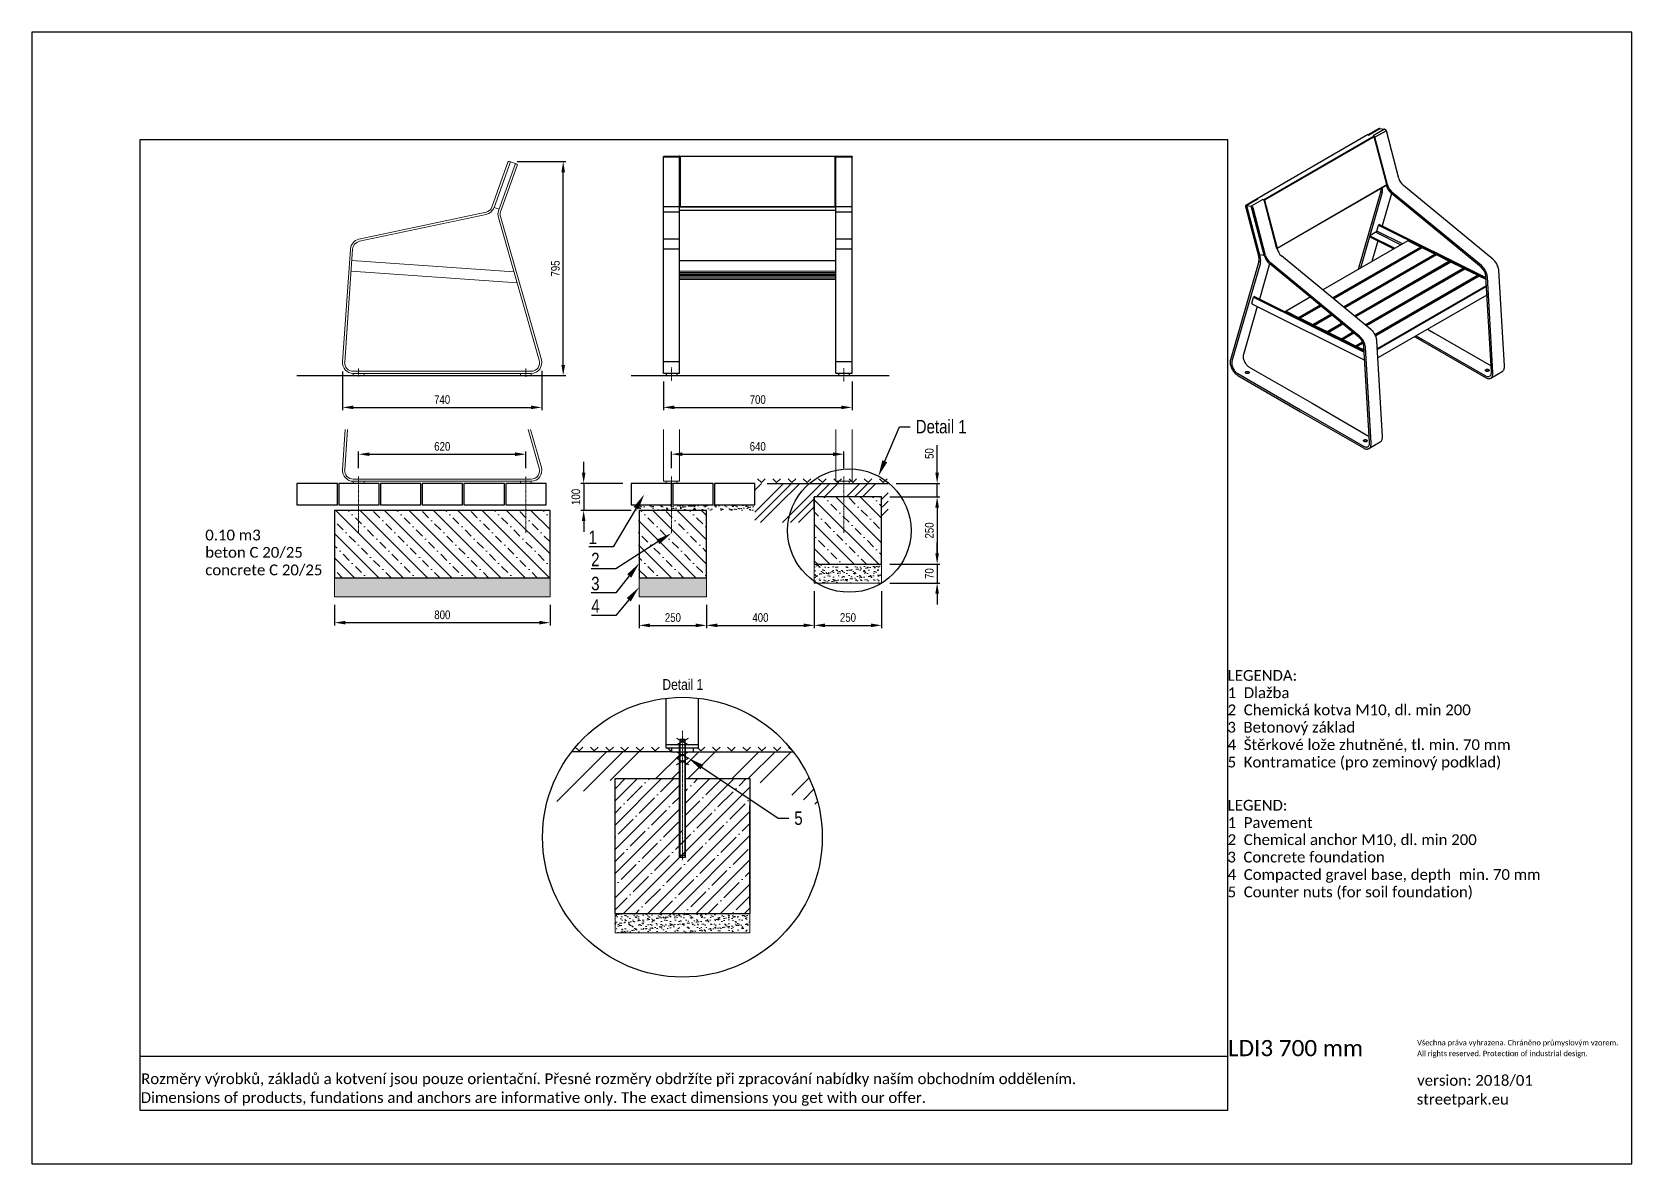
# Model space of a CAD drawing. Header units: millimetres. Extents: x 5064 to 11004, y 3085 to 7285.
import ezdxf
from ezdxf import colors
from ezdxf.entities.mleader import LeaderData, LeaderLine
from ezdxf.lldxf.tags import DXFTag
from ezdxf.math import Vec2, Vec3

# ---------------------------------------------------------------- set-up
doc = ezdxf.new("R2010")
doc.units = ezdxf.units.MM
doc.header["$LTSCALE"] = 0.3
doc.linetypes.add('DashDot', pattern=[15, 9, -3, 0, -3])
doc.layers.add('Nekreslit', color=6, linetype='Continuous', plot=False)
doc.layers.add('SRAFY', color=251, linetype='Continuous', lineweight=13)
doc.styles.add('SEACAD_Arial', font='arial.ttf', dxfattribs={"width": 0.8})
doc.styles.get("Standard").update_dxf_attribs({"font": 'calibri.ttf'})
tags = doc.linetypes.add('HIDDEN2', pattern=[4.7625, 3.175, -1.5875]).pattern_tags.tags
tags[6:7] = [DXFTag(74, 4), DXFTag(75, 0), DXFTag(340, '0'), DXFTag(46, 0.0), DXFTag(50, 0.0), DXFTag(44, 0.0), DXFTag(45, 0.0)]
tags[4:5] = [DXFTag(74, 4), DXFTag(75, 0), DXFTag(340, '0'), DXFTag(46, 0.0), DXFTag(50, 0.0), DXFTag(44, 0.0), DXFTag(45, 0.0)]
doc.dimstyles.new('ISO-25', dxfattribs={"dimtxt": 1.6, "dimasz": 2, "dimexe": 0.5, "dimexo": 1.5, "dimtad": 1, "dimdec": 0, "dimtxsty": 'SEACAD_Arial', "dimcen": 2, "dimadec": 0, "dimazin": 0, "dimtfac": 1, "dimtdec": 0, "dimtmove": 0, "dimatfit": 3, "dimfxl": 1, "dimarcsym": 0})

msp = doc.modelspace()

# ---------------------------------------------------------------- texts
for s, height, p in [('0.10 m3', 40, (5707.6, 5398.9)), ('beton C 20/25', 40, (5707.6, 5334.7)), ('concrete C 20/25', 40, (5707.6, 5269.5)), ('LEGENDA:', 40, (9503.3, 4878.1)), ('1  Dlažba', 40, (9503.3, 4813.8)), ('2  Chemická kotva M10, dl. min 200', 40, (9503.3, 4750.3)), ('3  Betonový základ', 40, (9502.2, 4685.8)), ('4  Štěrkové lože zhutněné, tl. min. 70 mm', 40, (9503.3, 4621.1)), ('5  Kontramatice (pro zeminový podklad)', 40, (9503.3, 4556.5)), ('LEGEND:', 40, (9503.3, 4396.4)), ('1  Pavement', 40, (9503.3, 4332.1)), ('2  Chemical anchor M10, dl. min 200', 40, (9503.3, 4268.6)), ('3  Concrete foundation', 40, (9502.2, 4204)), ('4  Compacted gravel base, depth  min. 70 mm', 40, (9503.3, 4139.3)), ('5  Counter nuts (for soil foundation)', 40, (9503.3, 4074.7)), ('LDI3 700 mm ', 60, (9504.4, 3485.3)), ('Všechna práva vyhrazena. Chráněno průmyslovým vzorem.', 20, (10206.7, 3525.3)), ('All rights reserved. Protection of industrial design.', 20, (10206.7, 3485.3)), ('Rozměry výrobků, základů a kotvení jsou pouze orientační. Přesné rozměry obdržíte při zpracování nabídky naším obchodním oddělením.', 39.9982, (5469.8, 3381.6)), ('version: 2018/01', 40, (10206.7, 3375.5)), ('Dimensions of products, fundations and anchors are informative only. The exact dimensions you get with our offer.', 39.9982, (5468.2, 3311.7)), ('streetpark.eu', 40, (10205.1, 3305.6))]:
    msp.add_text(s, height=height).set_placement(p)
at = {"insert": (7404.8, 4884.4), "char_height": 40, "attachment_point": 1, "style": 'SEACAD_Arial'}
msp.add_mtext_dynamic_manual_height_columns('Detail 1', width=226.121, gutter_width=200, heights=[0], dxfattribs=at)

# ---------------------------------------------------------------- blocks, each defined once
blk = doc.blocks.new('*D138')
at = {"color": 0, "lineweight": -2, "transparency": 16777216}
for p, q in [((6277.1, 5666.4), (6277.1, 5728.8)), ((6317.1, 5718.8), (6858, 5718.8)), ((6898, 5666.4), (6898, 5728.8))]:
    blk.add_line(p, q, dxfattribs=at)
at = {"color": 0, "transparency": 16777216}
for points in [[(6317.1, 5725.5), (6317.1, 5712.1), (6277.1, 5718.8)], [(6858, 5725.5), (6858, 5712.1), (6898, 5718.8)]]:
    blk.add_solid(points, dxfattribs=at)
at = {"layer": 'Defpoints', "color": 0, "transparency": 16777216}
for p in [(6898, 5718.8), (6277.1, 5636.4), (6898, 5636.4)]:
    blk.add_point(p, dxfattribs=at)
at = {"color": 0, "transparency": 16777216, "insert": (6587.6, 5747.6), "char_height": 32, "attachment_point": 5, "style": 'SEACAD_Arial'}
blk.add_mtext('620', dxfattribs=at)
blk = doc.blocks.new('*D139')
at = {"color": 0, "lineweight": -2, "transparency": 16777216}
for p, q in [((7438.7, 5666.5), (7438.7, 5728.8)), ((7478.7, 5718.8), (8038.7, 5718.8)), ((8078.7, 5666.4), (8078.7, 5728.8))]:
    blk.add_line(p, q, dxfattribs=at)
at = {"color": 0, "transparency": 16777216}
for points in [[(7478.7, 5725.5), (7478.7, 5712.1), (7438.7, 5718.8)], [(8038.7, 5725.5), (8038.7, 5712.1), (8078.7, 5718.8)]]:
    blk.add_solid(points, dxfattribs=at)
at = {"layer": 'Defpoints', "color": 0, "transparency": 16777216}
for p in [(8078.7, 5718.8), (7438.7, 5636.5), (8078.7, 5636.4)]:
    blk.add_point(p, dxfattribs=at)
at = {"color": 0, "transparency": 16777216, "insert": (7758.7, 5747.6), "char_height": 32, "attachment_point": 5, "style": 'SEACAD_Arial'}
blk.add_mtext('640', dxfattribs=at)
blk = doc.blocks.new('*D136')
at = {"color": 0, "lineweight": -2, "transparency": 16777216}
for p, q in [((8248.7, 5560.9), (8434.7, 5560.9)), ((8424.7, 5520.9), (8424.7, 5350.9)), ((8248.7, 5310.9), (8434.7, 5310.9))]:
    blk.add_line(p, q, dxfattribs=at)
at = {"color": 0, "transparency": 16777216}
for points in [[(8418, 5520.9), (8431.4, 5520.9), (8424.7, 5560.9)], [(8418, 5350.9), (8431.4, 5350.9), (8424.7, 5310.9)]]:
    blk.add_solid(points, dxfattribs=at)
at = {"layer": 'Defpoints', "color": 0, "transparency": 16777216}
for p in [(8218.7, 5560.9), (8218.7, 5310.9), (8424.7, 5310.9)]:
    blk.add_point(p, dxfattribs=at)
at = {"color": 0, "transparency": 16777216, "insert": (8395.9, 5435.9), "char_height": 32, "attachment_point": 5, "rotation": 90, "style": 'SEACAD_Arial'}
blk.add_mtext('250', dxfattribs=at)
blk = doc.blocks.new('*D137')
at = {"color": 0, "lineweight": -2, "transparency": 16777216}
for p, q in [((8424.7, 5350.9), (8424.7, 5390.9)), ((8248.7, 5310.9), (8434.7, 5310.9)), ((8424.7, 5310.9), (8424.7, 5240.9)), ((8248.7, 5240.9), (8434.7, 5240.9)), ((8424.7, 5200.9), (8424.7, 5160.9))]:
    blk.add_line(p, q, dxfattribs=at)
at = {"color": 0, "transparency": 16777216}
for points in [[(8418, 5350.9), (8431.4, 5350.9), (8424.7, 5310.9)], [(8418, 5200.9), (8431.4, 5200.9), (8424.7, 5240.9)]]:
    blk.add_solid(points, dxfattribs=at)
at = {"layer": 'Defpoints', "color": 0, "transparency": 16777216}
for p in [(8218.7, 5310.9), (8218.7, 5240.9), (8424.7, 5240.9)]:
    blk.add_point(p, dxfattribs=at)
at = {"color": 0, "transparency": 16777216, "insert": (8395.9, 5275.9), "char_height": 32, "attachment_point": 5, "rotation": 90, "style": 'SEACAD_Arial'}
blk.add_mtext('70', dxfattribs=at)
blk = doc.blocks.new('*D140')
at = {"color": 0, "lineweight": -2, "transparency": 16777216}
for p, q in [((6187.7, 5160.1), (6187.7, 5083.8)), ((6987.7, 5160.1), (6987.7, 5083.8)), ((6227.7, 5093.8), (6947.7, 5093.8))]:
    blk.add_line(p, q, dxfattribs=at)
at = {"color": 0, "transparency": 16777216}
for points in [[(6227.7, 5100.5), (6227.7, 5087.1), (6187.7, 5093.8)], [(6947.7, 5100.5), (6947.7, 5087.1), (6987.7, 5093.8)]]:
    blk.add_solid(points, dxfattribs=at)
at = {"layer": 'Defpoints', "color": 0, "transparency": 16777216}
for p in [(6187.7, 5190.1), (6987.7, 5190.1), (6987.7, 5093.8)]:
    blk.add_point(p, dxfattribs=at)
at = {"color": 0, "transparency": 16777216, "insert": (6587.7, 5122.7), "char_height": 32, "attachment_point": 5, "style": 'SEACAD_Arial'}
blk.add_mtext('800', dxfattribs=at)
blk = doc.blocks.new('*D141')
at = {"color": 0, "lineweight": -2, "transparency": 16777216}
for p, q in [((7318.7, 5160.1), (7318.7, 5073.8)), ((7568.7, 5160.1), (7568.7, 5073.8)), ((7358.7, 5083.8), (7528.7, 5083.8))]:
    blk.add_line(p, q, dxfattribs=at)
at = {"color": 0, "transparency": 16777216}
for points in [[(7358.7, 5090.5), (7358.7, 5077.1), (7318.7, 5083.8)], [(7528.7, 5090.5), (7528.7, 5077.1), (7568.7, 5083.8)]]:
    blk.add_solid(points, dxfattribs=at)
at = {"layer": 'Defpoints', "color": 0, "transparency": 16777216}
for p in [(7318.7, 5190.1), (7568.7, 5190.1), (7568.7, 5083.8)]:
    blk.add_point(p, dxfattribs=at)
at = {"color": 0, "transparency": 16777216, "insert": (7443.7, 5112.7), "char_height": 32, "attachment_point": 5, "style": 'SEACAD_Arial'}
blk.add_mtext('250', dxfattribs=at)
blk = doc.blocks.new('*D142')
at = {"color": 0, "lineweight": -2, "transparency": 16777216}
for p, q in [((8218.7, 5210.3), (8218.7, 5073.8)), ((7968.7, 5160.1), (7968.7, 5073.8)), ((8008.7, 5083.8), (8178.7, 5083.8))]:
    blk.add_line(p, q, dxfattribs=at)
at = {"color": 0, "transparency": 16777216}
for points in [[(8008.7, 5090.5), (8008.7, 5077.1), (7968.7, 5083.8)], [(8178.7, 5090.5), (8178.7, 5077.1), (8218.7, 5083.8)]]:
    blk.add_solid(points, dxfattribs=at)
at = {"layer": 'Defpoints', "color": 0, "transparency": 16777216}
for p in [(8218.7, 5240.3), (7968.7, 5190.1), (8218.7, 5083.8)]:
    blk.add_point(p, dxfattribs=at)
at = {"color": 0, "transparency": 16777216, "insert": (8093.7, 5112.7), "char_height": 32, "attachment_point": 5, "style": 'SEACAD_Arial'}
blk.add_mtext('250', dxfattribs=at)
blk = doc.blocks.new('*D143')
at = {"color": 0, "lineweight": -2, "transparency": 16777216}
for p, q in [((7968.7, 5210.9), (7968.7, 5073.8)), ((7568.7, 5160.1), (7568.7, 5073.8)), ((7608.7, 5083.8), (7928.7, 5083.8))]:
    blk.add_line(p, q, dxfattribs=at)
at = {"color": 0, "transparency": 16777216}
for points in [[(7608.7, 5090.5), (7608.7, 5077.1), (7568.7, 5083.8)], [(7928.7, 5090.5), (7928.7, 5077.1), (7968.7, 5083.8)]]:
    blk.add_solid(points, dxfattribs=at)
at = {"layer": 'Defpoints', "color": 0, "transparency": 16777216}
for p in [(7968.7, 5240.9), (7568.7, 5190.1), (7968.7, 5083.8)]:
    blk.add_point(p, dxfattribs=at)
at = {"color": 0, "transparency": 16777216, "insert": (7768.7, 5112.7), "char_height": 32, "attachment_point": 5, "style": 'SEACAD_Arial'}
blk.add_mtext('400', dxfattribs=at)
blk = doc.blocks.new('*D133')
at = {"color": 0, "lineweight": -2, "transparency": 16777216}
for p, q in [((8424.7, 5650.4), (8424.7, 5752)), ((8273.2, 5610.4), (8434.7, 5610.4)), ((8424.7, 5560.9), (8424.7, 5610.4)), ((8248.7, 5560.9), (8434.7, 5560.9)), ((8424.7, 5520.9), (8424.7, 5480.9))]:
    blk.add_line(p, q, dxfattribs=at)
at = {"color": 0, "transparency": 16777216}
for points in [[(8418, 5650.4), (8431.4, 5650.4), (8424.7, 5610.4)], [(8418, 5520.9), (8431.4, 5520.9), (8424.7, 5560.9)]]:
    blk.add_solid(points, dxfattribs=at)
at = {"layer": 'Defpoints', "color": 0, "transparency": 16777216}
for p in [(8243.2, 5610.4), (8424.7, 5610.4), (8218.7, 5560.9)]:
    blk.add_point(p, dxfattribs=at)
at = {"color": 0, "transparency": 16777216, "insert": (8395.9, 5721.2), "char_height": 32, "attachment_point": 5, "rotation": 90, "style": 'SEACAD_Arial'}
blk.add_mtext('50', dxfattribs=at)
blk = doc.blocks.new('*D134')
at = {"color": 0, "lineweight": -2, "transparency": 16777216}
for p, q in [((7408.7, 5988.4), (7408.7, 5882.5)), ((8108.7, 5988.4), (8108.7, 5882.5)), ((7448.7, 5892.5), (8068.7, 5892.5))]:
    blk.add_line(p, q, dxfattribs=at)
at = {"color": 0, "transparency": 16777216}
for points in [[(7448.7, 5899.2), (7448.7, 5885.9), (7408.7, 5892.5)], [(8068.7, 5899.2), (8068.7, 5885.9), (8108.7, 5892.5)]]:
    blk.add_solid(points, dxfattribs=at)
at = {"layer": 'Defpoints', "color": 0, "transparency": 16777216}
for p in [(7408.7, 6018.4), (8108.7, 6018.4), (8108.7, 5892.5)]:
    blk.add_point(p, dxfattribs=at)
at = {"color": 0, "transparency": 16777216, "insert": (7758.7, 5921.4), "char_height": 32, "attachment_point": 5, "style": 'SEACAD_Arial'}
blk.add_mtext('700', dxfattribs=at)
blk = doc.blocks.new('*D144')
at = {"color": 0, "lineweight": -2, "transparency": 16777216}
for p, q in [((6865.5, 6805.1), (7046.5, 6805.1)), ((7036.5, 6050.4), (7036.5, 6765.1)), ((6948, 6010.4), (7046.5, 6010.4))]:
    blk.add_line(p, q, dxfattribs=at)
at = {"color": 0, "transparency": 16777216}
for points in [[(7029.8, 6765.1), (7043.2, 6765.1), (7036.5, 6805.1)], [(7029.8, 6050.4), (7043.2, 6050.4), (7036.5, 6010.4)]]:
    blk.add_solid(points, dxfattribs=at)
at = {"layer": 'Defpoints', "color": 0, "transparency": 16777216}
for p in [(6835.5, 6805.1), (7036.5, 6805.1), (6918, 6010.4)]:
    blk.add_point(p, dxfattribs=at)
at = {"color": 0, "transparency": 16777216, "insert": (7007.7, 6407.8), "char_height": 32, "attachment_point": 5, "rotation": 90, "style": 'SEACAD_Arial'}
blk.add_mtext('795', dxfattribs=at)
blk = doc.blocks.new('*D145')
at = {"color": 0, "lineweight": -2, "transparency": 16777216}
for p, q in [((6217.2, 6025.7), (6217.2, 5882.5)), ((6957.1, 6028.6), (6957.1, 5882.5)), ((6257.2, 5892.5), (6917.1, 5892.5))]:
    blk.add_line(p, q, dxfattribs=at)
at = {"color": 0, "transparency": 16777216}
for points in [[(6257.2, 5899.2), (6257.2, 5885.9), (6217.2, 5892.5)], [(6917.1, 5899.2), (6917.1, 5885.9), (6957.1, 5892.5)]]:
    blk.add_solid(points, dxfattribs=at)
at = {"layer": 'Defpoints', "color": 0, "transparency": 16777216}
for p in [(6217.2, 6055.7), (6957.1, 6058.6), (6957.1, 5892.5)]:
    blk.add_point(p, dxfattribs=at)
at = {"color": 0, "transparency": 16777216, "insert": (6587.1, 5921.4), "char_height": 32, "attachment_point": 5, "style": 'SEACAD_Arial'}
blk.add_mtext('740', dxfattribs=at)
blk = doc.blocks.new('*D159')
at = {"color": 0, "lineweight": -2, "transparency": 16777216}
for p, q in [((7112.5, 5650.4), (7112.5, 5690.4)), ((7258.2, 5610.4), (7102.5, 5610.4)), ((7112.5, 5610.4), (7112.5, 5510.4)), ((7288.7, 5510.4), (7102.5, 5510.4)), ((7112.5, 5470.4), (7112.5, 5430.4))]:
    blk.add_line(p, q, dxfattribs=at)
at = {"color": 0, "transparency": 16777216}
for points in [[(7105.8, 5650.4), (7119.1, 5650.4), (7112.5, 5610.4)], [(7105.8, 5470.4), (7119.1, 5470.4), (7112.5, 5510.4)]]:
    blk.add_solid(points, dxfattribs=at)
at = {"layer": 'Defpoints', "color": 0, "transparency": 16777216}
for p in [(7288.2, 5610.4), (7112.5, 5510.4), (7318.7, 5510.4)]:
    blk.add_point(p, dxfattribs=at)
at = {"color": 0, "transparency": 16777216, "insert": (7083.6, 5560.4), "char_height": 32, "attachment_point": 5, "rotation": 90, "style": 'SEACAD_Arial'}
blk.add_mtext('100', dxfattribs=at)

# ---------------------------------------------------------------- dimensions: what is measured, and where the dimension line sits
for base, p1, p2, picture, middle in [((7036.5, 6805.1), (6918, 6010.4), (6835.5, 6805.1), '*D144', (7007.7, 6407.8)), ((8424.692, 5610.4477), (8218.7427, 5560.8708), (8243.1906, 5610.4477), '*D133', (8395.8537, 5721.2397))]:
    dim = msp.add_linear_dim(base=base, p1=p1, p2=p2, angle=90, dimstyle='ISO-25')
    dim.commit()
    dim.dimension.update_dxf_attribs({"geometry": picture, "text_midpoint": middle})
for base, p1, p2, picture, middle in [((6957.1, 5892.5), (6217.2, 6055.7), (6957.1, 6058.6), '*D145', (6587.1, 5921.4)), ((8108.7, 5892.5), (7408.7, 6018.4), (8108.7, 6018.4), '*D134', (7758.7, 5921.4))]:
    dim = msp.add_linear_dim(base=base, p1=p1, p2=p2, dimstyle='ISO-25')
    dim.commit()
    dim.dimension.update_dxf_attribs({"geometry": picture, "text_midpoint": middle})
for base, p1, p2, override, picture, middle in [((6898, 5718.8), (6277.1, 5636.4), (6898, 5636.4), {"dimscale": 0, "dimrnd": 10}, '*D138', (6587.6, 5747.6)), ((8078.7, 5718.8), (7438.7, 5636.5), (8078.7, 5636.4), {"dimscale": 0}, '*D139', (7758.7, 5747.6)), ((7968.7, 5083.8), (7568.7, 5190.1), (7968.7, 5240.9), {"dimscale": 0, "dimtix": 0, "dimtofl": 1, "dimtmove": 0, "dimatfit": 3}, '*D143', (7768.7, 5112.7)), ((8218.7, 5083.8), (7968.7, 5190.1), (8218.7, 5240.3), {"dimscale": 0, "dimtix": 0, "dimtofl": 1, "dimtmove": 0, "dimatfit": 3}, '*D142', (8093.7, 5112.7)), ((6987.7, 5093.8), (6187.7, 5190.1), (6987.7, 5190.1), {"dimscale": 0, "dimtix": 0, "dimtofl": 1, "dimtmove": 0, "dimatfit": 3}, '*D140', (6587.7, 5122.7)), ((7568.7, 5083.8), (7318.7, 5190.1), (7568.7, 5190.1), {"dimscale": 0, "dimtix": 0, "dimtofl": 1, "dimtmove": 0, "dimatfit": 3}, '*D141', (7443.7, 5112.7))]:
    dim = msp.add_linear_dim(base=base, p1=p1, p2=p2, dimstyle='ISO-25', override=override)
    dim.commit()
    dim.dimension.update_dxf_attribs({"geometry": picture, "text_midpoint": middle})
dim = msp.add_linear_dim(base=(7112.5, 5510.4), p1=(7288.2, 5610.4), p2=(7318.7, 5510.4), angle=90, dimstyle='ISO-25')
dim.commit()
dim.dimension.update_dxf_attribs({"geometry": '*D159', "text_midpoint": (7112.5, 5560.4), "dimtype": 160})
for base, p1, p2, override, picture, middle in [((8424.7, 5310.9), (8218.7, 5560.9), (8218.7, 5310.9), {"dimscale": 0}, '*D136', (8395.9, 5435.9)), ((8424.7, 5240.9), (8218.7, 5310.9), (8218.7, 5240.9), {"dimscale": 0, "dimtmove": 1}, '*D137', (8395.9, 5275.9))]:
    dim = msp.add_linear_dim(base=base, p1=p1, p2=p2, angle=90, dimstyle='ISO-25', override=override)
    dim.commit()
    dim.dimension.update_dxf_attribs({"geometry": picture, "text_midpoint": middle})

# ---------------------------------------------------------------- hatches: boundary and pattern name
at = {"layer": 'SRAFY'}
h = msp.add_hatch(dxfattribs=at)
h.set_pattern_fill('GOST_GROUND', color=256, scale=10)
h.set_pattern_definition([(45, (-147.24, 295.79), (141.4214, -9e-15), [200]), (45, (-117.24, 295.79), (141.4214, -9e-15), [200]), (45, (-87.24, 295.79), (141.4214, -9e-15), [200])])
h.paths.add_polyline_path([(7968.7, 5465.2), (7748.2, 5465.3), (7748.2, 5610.4), (8243.2, 5610.4), (8243.2, 5463), (8218.7, 5463), (8218.7, 5560.9), (7968.7, 5560.9)])
h = msp.add_hatch(dxfattribs=at)
h.set_pattern_fill('TERACO', color=256, scale=20)
h.set_pattern_definition([(45, (-147.245, 295.79), (-28.28427, 28.28427), [20, -20]), (135, (-90.676, 295.79), (-28.28427, -28.28427), [20, -20])])
h.paths.add_polyline_path([(7748.3, 5610.4), (7748.3, 5633.5), (8243.2, 5633.5), (8243.2, 5610.5)])
h = msp.add_hatch(dxfattribs=at)
h.set_pattern_fill('AR-SAND', color=256, scale=0.5)
h.set_pattern_definition([(37.5, (752.765, 295.79), (-0.800016, 24.47066), [0, -19.304, 0, -21.59, 0, -20.6375]), (7.5, (752.765, 295.79), (22.47616, 35.84126), [0, -10.414, 0, -17.399, 0, -6.6675]), (327.5, (737.144, 295.79), (39.54962, 0.07186), [0, -6.35, 0, -22.86, 0, -29.845]), (317.5, (737.144, 295.79), (38.17782, 11.14647), [0, -3.175, 0, -14.986, 0, -17.145])])
h.paths.add_polyline_path([(7288.2, 5530.4), (7288.2, 5510.5), (7318.7, 5510.4), (7438.7, 5510.3), (7438.7, 5530.4)])
h.paths.add_polyline_path([(7748, 5510.1), (7748, 5530.4), (7438.7, 5530.4), (7438.7, 5510.3), (7568.7, 5510.1)])
h = msp.add_hatch(dxfattribs=at)
h.set_pattern_fill('BETON-PROSTY', color=256, scale=0.8, angle=90)
h.set_pattern_definition([(135, (-749.496, 782.12), (-45.25483, -45.25483), []), (135, (-749.496, 827.377), (-67.88225, -22.6274), [32, -16, 0, -16])])
h.paths.add_polyline_path([(8218.7, 5560.9), (7968.7, 5560.9), (7968.7, 5310.9), (8218.7, 5310.9)])
h = msp.add_hatch(dxfattribs=at)
h.set_pattern_fill('BETON-PROSTY', color=256, scale=0.8, angle=90)
h.set_pattern_definition([(135, (743.68, 731.35), (-45.25483, -45.25483), []), (135, (743.68, 776.605), (-67.88225, -22.6274), [32, -16, 0, -16])])
h.paths.add_polyline_path([(6987.7, 5385.1), (6987.7, 5510.1), (6187.7, 5510.1), (6187.7, 5240.4), (6187.7, 5260.1), (6987.7, 5260.1)])
h.paths.add_polyline_path([(7566.2, 5390.4), (7566.2, 5510.1), (7316.2, 5510.1), (7316.2, 5260.1), (7566.2, 5260.1)])
h = msp.add_hatch(dxfattribs=at)
h.set_pattern_fill('AR-SAND', color=256, scale=0.5)
h.set_pattern_definition([(37.5, (-153.832, 782.12), (-0.800016, 24.47066), [0, -19.304, 0, -21.59, 0, -20.6375]), (7.5, (-153.832, 782.12), (22.47616, 35.84126), [0, -10.414, 0, -17.399, 0, -6.6675]), (327.5, (-169.453, 782.12), (39.54962, 0.07186), [0, -6.35, 0, -22.86, 0, -29.845]), (317.5, (-169.453, 782.12), (38.17782, 11.14647), [0, -3.175, 0, -14.986, 0, -17.145])])
h.paths.add_polyline_path([(7968.7, 5310.9), (8218.7, 5310.9), (8218.7, 5240.9), (7968.7, 5240.9)])
h = msp.add_hatch(dxfattribs=at)
h.set_pattern_fill('AR-SAND', color=256, scale=0.5)
h.set_pattern_definition([(37.5, (743.677, 731.35), (-0.800016, 24.47066), [0, -19.304, 0, -21.59, 0, -20.6375]), (7.5, (743.677, 731.35), (22.47616, 35.84126), [0, -10.414, 0, -17.399, 0, -6.6675]), (327.5, (728.056, 731.35), (39.54962, 0.07186), [0, -6.35, 0, -22.86, 0, -29.845]), (317.5, (728.056, 731.35), (38.17782, 11.14647), [0, -3.175, 0, -14.986, 0, -17.145])])
h.paths.add_polyline_path([(6987.7, 5190.1), (6987.7, 5260.1), (6187.7, 5260.1), (6187.7, 5190.1)])
h.paths.add_polyline_path([(7566.2, 5190.1), (7566.2, 5260.1), (7537.5, 5260.1), (7316.2, 5260.1), (7316.2, 5190.1)])
h = msp.add_hatch(dxfattribs=at)
h.set_pattern_fill('TERACO', color=256, scale=20)
h.set_pattern_definition([(45, (-767.6, -699.72), (-28.28427, 28.28427), [20, -20]), (135, (-711.03, -699.72), (-28.28427, -28.28427), [20, -20])])
h.paths.add_polyline_path([(7439, 4614.9), (7439, 4627.8), (7419, 4627.8), (7419, 4638), (7077.2, 4638), (7077.2, 4614.9)])
h.paths.add_polyline_path([(7519, 4627.8), (7519, 4614.9), (7880.8, 4614.9), (7880.8, 4638), (7539, 4638), (7539, 4627.8)])
h = msp.add_hatch(dxfattribs=at)
h.set_pattern_fill('GOST_GROUND', color=256, scale=20)
h.set_pattern_definition([(45, (0, 245.79), (282.8427, -2e-14), [400]), (45, (60, 245.79), (282.8427, -2e-14), [400]), (45, (120, 245.79), (282.8427, -2e-14), [400])])
edge = h.paths.add_edge_path()
edge.add_line((7469, 4615), (7447, 4615))
edge.add_line((7447, 4615), (7068, 4615))
edge.add_arc((7479, 4297.8), 519.1, 142.33693, 166.98753)
edge.add_line((6973.2, 4414.7), (7229, 4515.1))
edge.add_line((7229, 4515.1), (7469, 4515.1))
edge.add_line((7469, 4515.1), (7469, 4615))
edge = h.paths.add_edge_path()
edge.add_line((7889.9, 4615), (7511, 4615))
edge.add_line((7511, 4615), (7489, 4615))
edge.add_line((7489, 4615), (7489, 4515.1))
edge.add_line((7489, 4515.1), (7729, 4515.1))
edge.add_line((7729, 4515.1), (7984.8, 4414.7))
edge.add_arc((7479, 4297.8), 519.1, 13.01247, 37.66307)
h = msp.add_hatch(dxfattribs=at)
h.set_pattern_fill('ANSI35', color=256, scale=10, angle=0.00001)
h.set_pattern_definition([(45, (0, 346.255), (-44.9013, 44.90127), []), (45, (44.9, 346.255), (-44.9013, 44.90127), [79.375, -15.875, 0, -15.875])])
h.paths.add_polyline_path([(7729, 4515.1), (7489, 4515.1), (7489, 4324.1), (7469, 4324.1), (7469, 4515.1), (7229, 4515.1), (7229, 4015.1), (7729, 4015.1)])
h = msp.add_hatch(dxfattribs=at)
h.set_pattern_fill('AR-SAND', color=256, scale=0.5)
h.set_pattern_definition([(37.5, (-759.158, -495.49), (-0.800016, 24.47066), [0, -19.304, 0, -21.59, 0, -20.6375]), (7.5, (-759.158, -495.49), (22.47616, 35.84126), [0, -10.414, 0, -17.399, 0, -6.6675]), (327.5, (-774.779, -495.49), (39.54962, 0.07186), [0, -6.35, 0, -22.86, 0, -29.845]), (317.5, (-774.78, -495.49), (38.17782, 11.14647), [0, -3.175, 0, -14.986, 0, -17.145])])
h.paths.add_polyline_path([(7229, 4015.1), (7729, 4015.1), (7729, 3943.3), (7229, 3943.3)])

# ---------------------------------------------------------------- linework, layer by layer
at = {"color": 7, "linetype": 'Continuous', "lineweight": 25}
for p, q in [((10022.3, 6903.3), (9612.4, 6666.7)), ((10022.9, 6903.4), (9612.8, 6666.7)), ((9636.8, 6662.8), (10046.9, 6899.5)), ((10047.3, 6896.7), (9640, 6661.5)), ((10026.3, 6902.9), (10022.9, 6903.4)), ((10065.4, 6927.5), (10023.5, 6903.4)), ((10026.3, 6902.9), (10024.3, 6903.2)), ((10026.3, 6902.9), (10068.7, 6927.4)), ((10086, 6924.6), (10043.6, 6900.1)), ((10043.6, 6900.1), (10046.9, 6899.5)), ((10045.6, 6899.7), (10043.6, 6900.1)), ((10094, 6719), (10047.3, 6896.7)), ((10095, 6718.3), (10047.5, 6898.8)), ((10092.5, 6919.2), (10050.1, 6894.7)), ((10096.6, 6717.9), (10050.1, 6894.7)), ((10068.7, 6927.4), (10066.7, 6927.7)), ((10068.7, 6927.4), (10086, 6924.6)), ((10088, 6924.2), (10086, 6924.6)), ((10139, 6742.4), (10092.5, 6919.2)), ((7468.7, 6823.8), (7408.7, 6823.8)), ((7408.7, 6820.5), (7408.7, 6823.8)), ((7408.7, 6636.8), (7408.7, 6820.5)), ((7468.7, 6820.5), (7408.7, 6820.5)), ((7468.7, 6823.8), (7468.7, 6824.2)), ((7468.7, 6823.8), (7468.7, 6820.5)), ((7468.7, 6636.8), (7468.7, 6820.5)), ((7470.7, 6823), (7470.7, 6638.4)), ((8046.7, 6638.4), (8046.7, 6823)), ((8048.7, 6824.2), (8048.7, 6823.8)), ((8108.7, 6823.8), (8048.7, 6823.8)), ((8048.7, 6820.5), (8048.7, 6823.8)), ((8048.7, 6636.8), (8048.7, 6820.5)), ((8108.7, 6820.5), (8048.7, 6820.5)), ((8108.7, 6823.8), (8108.7, 6820.5)), ((8108.7, 6636.8), (8108.7, 6820.5)), ((9686.1, 6482.3), (10094.9, 6718.3)), ((9686.7, 6483.9), (10094, 6719)), ((10094.8, 6718.2), (10096.6, 6717.9)), ((10487.6, 6442.9), (10155.6, 6716)), ((9612.8, 6666.3), (9570.4, 6641.8)), ((9573.7, 6641.7), (9616.1, 6666.1)), ((9633.4, 6663.3), (9591, 6638.8)), ((9612.4, 6666.6), (9612.5, 6666.1)), ((9616.1, 6666.1), (9612.8, 6666.7)), ((9612.8, 6666.7), (9612.9, 6666.3)), ((9616.1, 6666.1), (9614.1, 6666.5)), ((9633.4, 6663.3), (9636.8, 6662.8)), ((9635.4, 6663), (9633.4, 6663.3)), ((9636.9, 6662.4), (9636.8, 6662.8)), ((9640, 6661.5), (9686.7, 6483.9)), ((9686.4, 6481.1), (9640, 6657.9)), ((10072, 6695), (9987.8, 6404.4)), ((10077.4, 6690), (9996, 6409.2)), ((10111.6, 6686.1), (10076.8, 6565.8)), ((10444, 6412.7), (10112, 6685.8)), ((10445.2, 6418.4), (10113.2, 6691.5)), ((7468.7, 6636.8), (7408.7, 6636.8)), ((7408.7, 6616.3), (7408.7, 6636.8)), ((7468.7, 6616.3), (7408.7, 6616.3)), ((7408.7, 6516.5), (7408.7, 6616.3)), ((7468.7, 6616.3), (7468.7, 6636.8)), ((7468.7, 6516.5), (7468.7, 6616.3)), ((8108.7, 6636.8), (8048.7, 6636.8)), ((8048.7, 6616.3), (8048.7, 6636.8)), ((8108.7, 6616.3), (8048.7, 6616.3)), ((8048.7, 6516.5), (8048.7, 6616.3)), ((8108.7, 6616.3), (8108.7, 6636.8)), ((8108.7, 6516.5), (8108.7, 6616.3)), ((9569.6, 6638), (9619, 6450)), ((9573.7, 6641.7), (9571.7, 6642)), ((9573.7, 6641.7), (9591, 6638.8)), ((9621.4, 6460.4), (9573.7, 6641.7)), ((9573.7, 6641.7), (9624.3, 6449.1)), ((9591, 6638.8), (9638.7, 6457.5)), ((9638.7, 6457.5), (9591, 6638.8)), ((9593, 6638.5), (9591, 6638.8)), ((9644, 6456.6), (9597.5, 6633.4)), ((10052.9, 6542.2), (10030.9, 6529.5)), ((10052.9, 6542.2), (10146.2, 6495.9)), ((10056.5, 6546.7), (10062.9, 6568.8)), ((10152, 6499.2), (10056.5, 6546.7)), ((10066.5, 6570.9), (10062.9, 6568.8)), ((10062.9, 6568.8), (10462.3, 6370.6)), ((10066.5, 6570.9), (10462.1, 6374.5)), ((7468.7, 6516.5), (7408.7, 6516.5)), ((7408.7, 6480.2), (7408.7, 6516.5)), ((7468.7, 6480.2), (7408.7, 6480.2)), ((7408.7, 6061.2), (7408.7, 6480.2)), ((7468.7, 6480.2), (7468.7, 6516.5)), ((7468.7, 6061.2), (7468.7, 6480.2)), ((8108.7, 6516.5), (8048.7, 6516.5)), ((8048.7, 6480.2), (8048.7, 6516.5)), ((8108.7, 6480.2), (8048.7, 6480.2)), ((8048.7, 6061.2), (8048.7, 6480.2)), ((8108.7, 6480.2), (8108.7, 6516.5)), ((8108.7, 6061.2), (8108.7, 6480.2)), ((10171.8, 6510.6), (9856.4, 6328.6)), ((10172.7, 6510.6), (9856.8, 6328.3)), ((9892.5, 6298.9), (10219.2, 6487.5)), ((10220.7, 6485.1), (9894.8, 6297)), ((10224.7, 6484.4), (9897, 6295.2)), ((10225.6, 6484.3), (9897.4, 6294.9)), ((10030.9, 6529.5), (10031.2, 6525.3)), ((10030.9, 6529.5), (10124.2, 6483.2)), ((10031.2, 6525.3), (10120.4, 6481)), ((10060.8, 6510.6), (10038.5, 6433.7)), ((10219.2, 6487.5), (10172.7, 6510.6)), ((10220.2, 6487.6), (10173.6, 6510.7)), ((10220.9, 6482.2), (10220.7, 6485.1)), ((10221.5, 6482.6), (10221.3, 6485.9)), ((10272.1, 6461.2), (10225.6, 6484.3)), ((10273.1, 6461.3), (10226.6, 6484.4)), ((9619.5, 6433.7), (9513.6, 6068.6)), ((9624.9, 6428.8), (9519.1, 6063.7)), ((9659.1, 6424.9), (9621.3, 6294.6)), ((9621.4, 6460.4), (9638.7, 6457.5)), ((9991.4, 6151.4), (9659.4, 6424.6)), ((9992.6, 6157.1), (9660.6, 6430.3)), ((10035, 6181.6), (9703, 6454.8)), ((9933.1, 6265.5), (10272.1, 6461.2)), ((10273.6, 6458.8), (9935.4, 6263.6)), ((10277.6, 6458.1), (9937.6, 6261.8)), ((10278.5, 6458.1), (9938, 6261.5)), ((9973.7, 6232.1), (10325, 6435)), ((10326.5, 6432.6), (9976, 6230.2)), ((10330.5, 6431.9), (9978.1, 6228.5)), ((10331.4, 6431.8), (9978.5, 6228.1)), ((10273.8, 6455.9), (10273.6, 6458.8)), ((10274.4, 6456.3), (10274.2, 6459.7)), ((10325, 6435), (10278.5, 6458.1)), ((10326, 6435.1), (10279.5, 6458.2)), ((10326.7, 6429.7), (10326.5, 6432.6)), ((10327.3, 6430), (10327.1, 6433.4)), ((10377.9, 6408.7), (10331.4, 6431.8)), ((10378.9, 6408.8), (10332.4, 6431.9)), ((10014.2, 6198.7), (10377.9, 6408.7)), ((10379.4, 6406.3), (10016.6, 6196.8)), ((10383.4, 6405.6), (10018.7, 6195.1)), ((10384.3, 6405.6), (10019.1, 6194.7)), ((10050.2, 6162.7), (10430.8, 6382.5)), ((10432.3, 6380.1), (10051.5, 6160.2)), ((10436.3, 6379.3), (10052.6, 6157.8)), ((10437.2, 6379.3), (10052.8, 6157.4)), ((10379.6, 6403.4), (10379.4, 6406.3)), ((10380.2, 6403.8), (10380, 6407.1)), ((10430.8, 6382.5), (10384.3, 6405.6)), ((10431.8, 6382.6), (10385.3, 6405.7)), ((10432.5, 6377.2), (10432.3, 6380.1)), ((10433.1, 6377.5), (10432.9, 6380.9)), ((10462.6, 6366.7), (10437.2, 6379.3)), ((10462.5, 6367.3), (10438.2, 6379.4)), ((10482.6, 6024.6), (10461.9, 6378.6)), ((10488.3, 6021.8), (10467.5, 6375.8)), ((10530.7, 6046.3), (10509.9, 6400.3)), ((9593.4, 6279.3), (9599.8, 6301.5)), ((9603.3, 6303.5), (9599.8, 6301.5)), ((9599.8, 6301.5), (10010.5, 6097.6)), ((9603.3, 6303.5), (10010.2, 6101.5)), ((9809.2, 6301.3), (9719.2, 6249.4)), ((9809.6, 6301), (9720.1, 6249.3)), ((10059, 6111), (10463.8, 6344.7)), ((10464, 6341.6), (10059.2, 6107.9)), ((10465.9, 6309.5), (10061.1, 6075.8)), ((10465.7, 6313.7), (10465.9, 6309.5)), ((9613.1, 6266.3), (9561.5, 6088.2)), ((9595, 6275.3), (10012.2, 6068.2)), ((9718.2, 6247.5), (9718.3, 6246.5)), ((9765.4, 6223.7), (9718.8, 6246.8)), ((9718.8, 6246.8), (9718.8, 6246.2)), ((9720.1, 6249.3), (9766.7, 6226.2)), ((9766.7, 6226.2), (9845.3, 6271.6)), ((9847.6, 6269.7), (9768.2, 6223.8)), ((9849.8, 6268), (9772.1, 6223.1)), ((9850.2, 6267.6), (9773, 6223.1)), ((9819.6, 6200), (9885.9, 6238.3)), ((9765.4, 6223.1), (9765.4, 6223.7)), ((9768.2, 6223.8), (9768.3, 6221.6)), ((9771.1, 6221.3), (9771.2, 6220.2)), ((9818.3, 6197.5), (9771.7, 6220.6)), ((9771.7, 6220.6), (9771.7, 6219.9)), ((9773, 6223.1), (9819.6, 6200)), ((9818.3, 6196.8), (9818.3, 6197.5)), ((9888.2, 6236.3), (9821.1, 6197.6)), ((9821.1, 6197.6), (9821.2, 6195.4)), ((9824, 6195), (9824.1, 6193.9)), ((9871.2, 6171.2), (9824.6, 6194.3)), ((9824.6, 6194.3), (9824.6, 6193.7)), ((9890.4, 6234.6), (9825, 6196.9)), ((9890.8, 6234.3), (9825.9, 6196.8)), ((9825.9, 6196.8), (9872.5, 6173.7)), ((9872.5, 6173.7), (9926.5, 6204.9)), ((9928.8, 6203), (9874, 6171.3)), ((9930.9, 6201.2), (9877.9, 6170.6)), ((9931.3, 6200.9), (9878.8, 6170.6)), ((10245.7, 6182.4), (10269.1, 6168.8)), ((9871.2, 6170.6), (9871.2, 6171.2)), ((9874, 6171.3), (9874.1, 6169.1)), ((9876.9, 6168.8), (9877, 6167.7)), ((9924.1, 6145), (9877.5, 6168.1)), ((9877.5, 6168.1), (9877.5, 6167.4)), ((9878.8, 6170.6), (9925.4, 6147.5)), ((9924.1, 6144.3), (9924.1, 6145)), ((9925.4, 6147.5), (9967, 6171.5)), ((9969.4, 6169.6), (9926.9, 6145.1)), ((9926.9, 6145.1), (9927, 6142.8)), ((9929.8, 6142.5), (9929.9, 6141.4)), ((9977, 6118.7), (9930.4, 6141.8)), ((9930.4, 6141.8), (9930.4, 6141.1)), ((9971.5, 6167.8), (9930.8, 6144.4)), ((9971.9, 6167.5), (9931.7, 6144.3)), ((9931.7, 6144.3), (9978.3, 6121.2)), ((9977, 6118), (9977, 6118.7)), ((9978.3, 6121.2), (10003.8, 6135.9)), ((10005, 6133.4), (9979.8, 6118.8)), ((9979.8, 6118.8), (9979.9, 6116.6)), ((10006.1, 6131), (9983.7, 6118.1)), ((10006.3, 6130.5), (9984.6, 6118)), ((10078.1, 5785), (10057.4, 6139.1)), ((10197.6, 6154.6), (10226.7, 6137.8)), ((10203.2, 6157.9), (10226.7, 6144.3)), ((10226.7, 6144.3), (10460, 6009.6)), ((10226.7, 6137.8), (10460, 6003.1)), ((10269.1, 6168.8), (10481.3, 6046.3)), ((7468.7, 6061.2), (7408.7, 6061.2)), ((7408.7, 6018.4), (7408.7, 6061.2)), ((7468.7, 6018.4), (7468.7, 6061.2)), ((8108.7, 6061.2), (8048.7, 6061.2)), ((8048.7, 6018.4), (8048.7, 6061.2)), ((8108.7, 6018.4), (8108.7, 6061.2)), ((9982.7, 6116.2), (9982.8, 6115.2)), ((10010.2, 6102.2), (9983.3, 6115.5)), ((9983.3, 6115.5), (9983.4, 6114.9)), ((9984.6, 6118), (10010, 6105.5)), ((10030.1, 5763.3), (10009.3, 6117.4)), ((10035.7, 5760.5), (10014.9, 6114.6)), ((7468.7, 6018.4), (7408.7, 6018.4)), ((7418.7, 6018.4), (7418.7, 6010.4)), ((7458.7, 6018.4), (7458.7, 6010.4)), ((8108.7, 6018.4), (8048.7, 6018.4)), ((8058.7, 6018.4), (8058.7, 6010.4)), ((8098.7, 6018.4), (8098.7, 6010.4)), ((9540.8, 6017.8), (9774.2, 5883.1)), ((9540.8, 6011.3), (9774.2, 5876.6)), ((9583.2, 6042.3), (9816.6, 5907.6)), ((10480, 6001.1), (10522.5, 6025.6)), ((9774.2, 5883.1), (10007.5, 5748.4)), ((9816.6, 5907.6), (10028.8, 5785.1)), ((9774.2, 5876.6), (10007.5, 5741.9)), ((10027.5, 5739.9), (10069.9, 5764.4))]:
    msp.add_line(p, q, dxfattribs=at)
at = {"lineweight": 15}
for p, q in [((6831.3, 6801.8), (6771.9, 6636)), ((6840.5, 6803.8), (6779.8, 6634.4)), ((6859.3, 6797.1), (6796.6, 6621.9)), ((6865.2, 6789.7), (6803.9, 6618.6)), ((6837.7, 6804.9), (6862.2, 6796.1)), ((6749.9, 6616.8), (6278.1, 6516.5)), ((6750.5, 6608.7), (6279.8, 6508.7)), ((6779.8, 6634.4), (6798.7, 6627.6)), ((6947.8, 6067.3), (6795.8, 6597.4)), ((6955.5, 6069.5), (6803.3, 6600.2)), ((6246.5, 6480.2), (6217.2, 6061.2)), ((6254.5, 6479.6), (6225.2, 6060.7)), ((6251.6, 6437.8), (6853.7, 6395.6)), ((6248.8, 6397.9), (6865.4, 6354.7)), ((6257.1, 6026.4), (6918, 6026.4)), ((6257.1, 6018.4), (6918, 6018.4)), ((6227.6, 5810.4), (6217.2, 5661.2)), ((6235.7, 5810.4), (6225.2, 5660.7)), ((6947.8, 5667.3), (6906.8, 5810.4)), ((6955.5, 5669.5), (6915.1, 5810.4)), ((7408.7, 5810.4), (7408.7, 5618.4)), ((7468.7, 5618.4), (7468.7, 5810.4)), ((8048.7, 5810.4), (8048.7, 5618.4)), ((8108.7, 5618.4), (8108.7, 5810.4)), ((6257.1, 5626.4), (6918, 5626.4)), ((6257.1, 5618.4), (6918, 5618.4)), ((7408.7, 5618.4), (7468.7, 5618.4)), ((8048.7, 5618.4), (8108.7, 5618.4))]:
    msp.add_line(p, q, dxfattribs=at)
at = {"color": 7, "linetype": 'Continuous', "lineweight": 15}
for p, q in [((8048.6, 6824.3), (7468.8, 6824.3)), ((8046.7, 6823), (7470.7, 6823)), ((8048.7, 6635.9), (7468.7, 6635.9)), ((7468.7, 6623.7), (8048.7, 6623.7)), ((7468.8, 6623.6), (8048.6, 6623.6)), ((7470.7, 6638.4), (8046.7, 6638.4)), ((8048.7, 6437.6), (7468.7, 6437.6)), ((8048.7, 6435.8), (7468.7, 6435.8)), ((8048.7, 6397.9), (7468.7, 6397.9)), ((7468.7, 6393), (8048.7, 6393)), ((8048.7, 6392.6), (7468.7, 6392.6)), ((7468.7, 6387.7), (8048.7, 6387.7)), ((8048.7, 6387.4), (7468.7, 6387.4)), ((7468.7, 6382.5), (8048.7, 6382.5)), ((8048.7, 6382.1), (7468.7, 6382.1)), ((7468.7, 6377.2), (8048.7, 6377.2)), ((8048.7, 6376.9), (7468.7, 6376.9)), ((7468.7, 6372), (8048.7, 6372)), ((8048.7, 6371.6), (7468.7, 6371.6)), ((7468.7, 6366.7), (8048.7, 6366.7))]:
    msp.add_line(p, q, dxfattribs=at)
at = {"color": 7, "linetype": 'Continuous'}
for p, q in [((6048.2, 6010.4), (7000.2, 6010.4)), ((7288.2, 6010.4), (8246.3, 6010.4)), ((6198.2, 5610.4), (6048.2, 5610.4)), ((6048.2, 5610.4), (6048.2, 5530.4)), ((6198.2, 5530.4), (6198.2, 5610.4)), ((6353.2, 5610.4), (6203.2, 5610.4)), ((6203.2, 5610.4), (6203.2, 5530.4)), ((6353.2, 5530.4), (6353.2, 5610.4)), ((6508.2, 5610.4), (6358.2, 5610.4)), ((6358.2, 5610.4), (6358.2, 5530.4)), ((6508.2, 5530.4), (6508.2, 5610.4)), ((6663.2, 5610.4), (6513.2, 5610.4)), ((6513.2, 5610.4), (6513.2, 5530.4)), ((6663.2, 5530.4), (6663.2, 5610.4)), ((6818.2, 5610.4), (6668.2, 5610.4)), ((6668.2, 5610.4), (6668.2, 5530.4)), ((6818.2, 5530.4), (6818.2, 5610.4)), ((6973.2, 5610.4), (6823.2, 5610.4)), ((6823.2, 5610.4), (6823.2, 5530.4)), ((6973.2, 5530.4), (6973.2, 5610.4)), ((7438.2, 5610.4), (7288.2, 5610.4)), ((7288.2, 5610.4), (7288.2, 5530.4)), ((7438.2, 5530.4), (7438.2, 5610.4)), ((7593.2, 5610.4), (7443.2, 5610.4)), ((7443.2, 5610.4), (7443.2, 5530.4)), ((7593.2, 5530.4), (7593.2, 5610.4)), ((7748.2, 5610.4), (7598.2, 5610.4)), ((7598.2, 5610.4), (7598.2, 5530.4)), ((7748.2, 5530.4), (7748.2, 5610.4)), ((6048.2, 5530.4), (6198.2, 5530.4)), ((6203.2, 5530.4), (6353.2, 5530.4)), ((6358.2, 5530.4), (6508.2, 5530.4)), ((6513.2, 5530.4), (6663.2, 5530.4)), ((6668.2, 5530.4), (6818.2, 5530.4)), ((6823.2, 5530.4), (6973.2, 5530.4)), ((7288.2, 5530.4), (7438.2, 5530.4)), ((7443.2, 5530.4), (7593.2, 5530.4)), ((7598.2, 5530.4), (7748.2, 5530.4)), ((7419, 4627.8), (7419, 4813.4)), ((7539, 4627.8), (7539, 4813.4)), ((7539, 4627.8), (7419, 4627.8)), ((7439, 4627.8), (7439, 4615)), ((7519, 4627.8), (7519, 4615)), ((7229, 4015.1), (7229, 4515.1)), ((7229, 4515.1), (7469, 4515.1)), ((7489, 4515.1), (7729, 4515.1)), ((7729, 4515.1), (7729, 4015.1)), ((7729, 4293.7), (7729, 4413.7)), ((7729, 4045.4), (7729, 4413.7)), ((7229, 4015.1), (7729, 4015.1))]:
    msp.add_line(p, q, dxfattribs=at)
at = {"linetype": 'DashDot', "lineweight": 9}
for p, q in [((6277.1, 6036.4), (6277.1, 6007.3)), ((6898, 6036.4), (6898, 6005.4)), ((7438.7, 6040.5), (7438.7, 5989.5)), ((8078.7, 6038.2), (8078.7, 5987.2)), ((6277.1, 5636.4), (6277.1, 5425.8)), ((6898, 5636.4), (6898, 5425.8)), ((7438.7, 5636.5), (7438.7, 5425.8)), ((8078.7, 5636.4), (8078.7, 5425.8)), ((7479, 4212.9), (7479, 4692.9))]:
    msp.add_line(p, q, dxfattribs=at)
for p, q in [((7418.7, 6010.4), (7458.7, 6010.4)), ((8058.7, 6010.4), (8098.7, 6010.4)), ((7793.1, 5610.4), (8243.2, 5610.4)), ((6048.2, 5530.4), (6190.2, 5530.4)), ((7968.7, 5510.1), (7968.7, 5559.7)), ((7456.5, 4664.6), (7501.5, 4640.6)), ((7456.5, 4640.6), (7501.5, 4664.6)), ((7470.6, 4661), (7487.4, 4661)), ((7439, 4615), (7068, 4615)), ((7439, 4615), (7889.9, 4615)), ((7456.5, 4615), (7501.5, 4591)), ((7456.5, 4591), (7501.5, 4615)), ((7456.5, 4591), (7501.5, 4567)), ((7456.5, 4567), (7501.5, 4591)), ((7229, 4414.7), (7229, 4514.5))]:
    msp.add_line(p, q)
at = {"color": 7, "linetype": 'HIDDEN2'}
for p, q in [((7539, 4640.6), (7419, 4640.6)), ((7467, 4640.6), (7467, 4414.7)), ((7470.6, 4661), (7469, 4659.4)), ((7489, 4659.4), (7469, 4659.4)), ((7469, 4659.4), (7469, 4231.3)), ((7489, 4659.4), (7487.4, 4661)), ((7489, 4231.3), (7489, 4659.4)), ((7491, 4414.7), (7491, 4640.6)), ((7469, 4614.9), (7469, 4614.9)), ((7489, 4614.9), (7489, 4614.9)), ((7467, 4414.7), (7467, 4223.7)), ((7491, 4223.7), (7491, 4414.7)), ((7467, 4223.7), (7491, 4223.7)), ((7469, 4231.3), (7489, 4231.3)), ((7469, 4231.3), (7470.6, 4229.7)), ((7479, 4229.7), (7470.6, 4229.7)), ((7487.4, 4229.7), (7479, 4229.7)), ((7487.4, 4229.7), (7489, 4231.3))]:
    msp.add_line(p, q, dxfattribs=at)
at = {"color": 7, "linetype": 'Continuous', "lineweight": 25, "flags": 128}
for points in [[(9571.7, 6642), (9571.1, 6642), (9570.5, 6641.8), (9570.1, 6641.5), (9569.7, 6641), (9569.5, 6640.4), (9569.4, 6639.7), (9569.4, 6638.9), (9569.6, 6638)], [(10467.5, 6375.8), (10467.2, 6379.2), (10466.6, 6382.8), (10465.7, 6386.3), (10464.5, 6390), (10463.1, 6393.6), (10461.5, 6397.2), (10459.7, 6400.7), (10457.6, 6404.1), (10455.4, 6407.3), (10453, 6410.4), (10450.5, 6413.3), (10447.9, 6416), (10445.2, 6418.4)], [(10509.9, 6400.3), (10509.6, 6403.7), (10509, 6407.2), (10508.1, 6410.8), (10507, 6414.5), (10505.6, 6418.1), (10503.9, 6421.7), (10502.1, 6425.2), (10500.1, 6428.6), (10497.8, 6431.8), (10495.5, 6434.9), (10492.9, 6437.8), (10490.3, 6440.5), (10487.6, 6442.9)], [(10057.4, 6139.1), (10057, 6142.5), (10056.4, 6146), (10055.6, 6149.6), (10054.4, 6153.2), (10053, 6156.8), (10051.4, 6160.4), (10049.6, 6163.9), (10047.5, 6167.3), (10045.3, 6170.6), (10042.9, 6173.7), (10040.4, 6176.6), (10037.8, 6179.2), (10035, 6181.6)], [(10014.9, 6114.6), (10014.6, 6118), (10014, 6121.5), (10013.1, 6125.1), (10012, 6128.7), (10010.6, 6132.3), (10009, 6135.9), (10007.1, 6139.4), (10005.1, 6142.8), (10002.9, 6146.1), (10000.5, 6149.2), (9998, 6152.1), (9995.3, 6154.7), (9992.6, 6157.1)], [(9513.6, 6068.6), (9513, 6065.9), (9512.6, 6063), (9512.5, 6059.8), (9512.7, 6056.6), (9513.1, 6053.2), (9513.8, 6049.7), (9514.8, 6046.2), (9516, 6042.6), (9517.4, 6039.1), (9519.1, 6035.6), (9520.9, 6032.2), (9523, 6028.8), (9525.2, 6025.7), (9527.6, 6022.7), (9530.1, 6019.9), (9532.7, 6017.3), (9535.3, 6015), (9538.1, 6013), (9540.8, 6011.3)], [(9519.1, 6063.7), (9518.5, 6061.2), (9518.2, 6058.6), (9518.2, 6055.7), (9518.5, 6052.8), (9519, 6049.7), (9519.7, 6046.5), (9520.8, 6043.4), (9522, 6040.2), (9523.5, 6037.1), (9525.2, 6034), (9527.1, 6031.1), (9529.1, 6028.3), (9531.3, 6025.7), (9533.6, 6023.4), (9535.9, 6021.2), (9538.4, 6019.4), (9540.8, 6017.8)], [(9561.5, 6088.2), (9560.9, 6085.7), (9560.7, 6083.1), (9560.6, 6080.2), (9560.9, 6077.3), (9561.4, 6074.2), (9562.2, 6071), (9563.2, 6067.9), (9564.5, 6064.7), (9565.9, 6061.6), (9567.6, 6058.5), (9569.5, 6055.6), (9571.5, 6052.8), (9573.7, 6050.2), (9576, 6047.9), (9578.4, 6045.7), (9580.8, 6043.9), (9583.2, 6042.3)], [(9571.2, 6024.7), (9572.4, 6025.3), (9573.9, 6025.7), (9575.4, 6025.9), (9577, 6025.9), (9578.5, 6025.7), (9579.9, 6025.3), (9581.1, 6024.7), (9582.1, 6024), (9582.8, 6023.2), (9583.1, 6022.3), (9583.1, 6021.4), (9582.8, 6020.5), (9582.1, 6019.7), (9581.1, 6019), (9579.9, 6018.5), (9578.5, 6018.1), (9577, 6017.9), (9575.4, 6017.9), (9573.9, 6018.1), (9572.4, 6018.5), (9571.2, 6019), (9570.2, 6019.7), (9569.6, 6020.5), (9569.2, 6021.4), (9569.2, 6022.3), (9569.6, 6023.2), (9570.2, 6024), (9571.2, 6024.7)], [(10460, 6009.6), (10462.5, 6008.4), (10465, 6007.4), (10467.3, 6006.8), (10469.6, 6006.6), (10471.8, 6006.7), (10473.9, 6007.1), (10475.7, 6007.9), (10477.4, 6009), (10478.9, 6010.4), (10480.1, 6012.2), (10481.2, 6014.2), (10481.9, 6016.5), (10482.4, 6019), (10482.7, 6021.7), (10482.6, 6024.6)], [(10460, 6003.1), (10462.8, 6001.7), (10465.5, 6000.6), (10468.1, 5999.8), (10470.7, 5999.4), (10473.2, 5999.3), (10475.5, 5999.5), (10477.7, 6000.1), (10479.8, 6001), (10481.6, 6002.2), (10483.3, 6003.7), (10484.7, 6005.6), (10486, 6007.7), (10486.9, 6010.1), (10487.7, 6012.7), (10488.1, 6015.5), (10488.3, 6018.6), (10488.3, 6021.8)], [(10462.2, 6032.9), (10463.4, 6033.5), (10464.8, 6033.9), (10466.3, 6034.1), (10467.9, 6034.1), (10469.4, 6033.9), (10470.8, 6033.5), (10472.1, 6032.9), (10473, 6032.2), (10473.7, 6031.4), (10474.1, 6030.5), (10474.1, 6029.6), (10473.7, 6028.7), (10473, 6027.9), (10472.1, 6027.2), (10470.8, 6026.6), (10469.4, 6026.2), (10467.9, 6026), (10466.3, 6026), (10464.8, 6026.2), (10463.4, 6026.6), (10462.2, 6027.2), (10461.2, 6027.9), (10460.5, 6028.7), (10460.2, 6029.6), (10460.2, 6030.5), (10460.5, 6031.4), (10461.2, 6032.2), (10462.2, 6032.9)], [(10522.5, 6025.6), (10524.1, 6026.7), (10525.7, 6028.2), (10527.2, 6030.1), (10528.4, 6032.2), (10529.4, 6034.6), (10530.1, 6037.2), (10530.5, 6040), (10530.7, 6043.1), (10530.7, 6046.3)], [(10007.5, 5748.4), (10010, 5747.1), (10012.4, 5746.2), (10014.8, 5745.6), (10017.1, 5745.3), (10019.3, 5745.4), (10021.3, 5745.8), (10023.2, 5746.6), (10024.9, 5747.7), (10026.3, 5749.2), (10027.6, 5750.9), (10028.6, 5752.9), (10029.4, 5755.2), (10029.9, 5757.7), (10030.1, 5760.4), (10030.1, 5763.3)], [(10009.6, 5771.7), (10010.8, 5772.2), (10012.3, 5772.6), (10013.8, 5772.8), (10015.4, 5772.8), (10016.9, 5772.6), (10018.3, 5772.2), (10019.5, 5771.7), (10020.5, 5770.9), (10021.2, 5770.1), (10021.5, 5769.2), (10021.5, 5768.3), (10021.2, 5767.5), (10020.5, 5766.6), (10019.5, 5765.9), (10018.3, 5765.4), (10016.9, 5765), (10015.4, 5764.8), (10013.8, 5764.8), (10012.3, 5765), (10010.8, 5765.4), (10009.6, 5765.9), (10008.6, 5766.6), (10008, 5767.5), (10007.6, 5768.3), (10007.6, 5769.2), (10008, 5770.1), (10008.6, 5770.9), (10009.6, 5771.7)], [(10069.9, 5764.4), (10071.5, 5765.4), (10073.2, 5767), (10074.6, 5768.8), (10075.8, 5770.9), (10076.8, 5773.3), (10077.5, 5776), (10078, 5778.8), (10078.2, 5781.8), (10078.1, 5785)], [(10007.5, 5741.9), (10010.2, 5740.4), (10012.9, 5739.3), (10015.6, 5738.5), (10018.1, 5738.1), (10020.6, 5738), (10023, 5738.2), (10025.2, 5738.8), (10027.2, 5739.7), (10029.1, 5741), (10030.8, 5742.5), (10032.2, 5744.3), (10033.4, 5746.5), (10034.4, 5748.8), (10035.1, 5751.5), (10035.6, 5754.3), (10035.8, 5757.3), (10035.7, 5760.5)]]:
    msp.add_lwpolyline(points, dxfattribs=at)
at = {"lineweight": 15}
for points in [[(6257.1, 6018.4), (6297.1, 6018.4), (6297.1, 6010.4), (6257.1, 6010.4)], [(6878, 6018.4), (6918, 6018.4), (6918, 6010.4), (6878, 6010.4)], [(6257.1, 5618.4), (6297.1, 5618.4), (6297.1, 5610.4), (6257.1, 5610.4)], [(6878, 5618.4), (6918, 5618.4), (6918, 5610.4), (6878, 5610.4)], [(7418.7, 5618.4), (7458.7, 5618.4), (7458.7, 5610.4), (7418.7, 5610.4)], [(8058.7, 5618.4), (8098.7, 5618.4), (8098.7, 5610.4), (8058.7, 5610.4)]]:
    msp.add_lwpolyline(points, close=True, dxfattribs=at)
for points in [[(7968.7, 5310.9), (8218.7, 5310.9), (8218.7, 5560.9), (7968.7, 5560.9)], [(6187.7, 5260.1), (6987.7, 5260.1), (6987.7, 5510.1), (6187.7, 5510.4)], [(7318.7, 5260.1), (7568.8, 5260.1), (7568.7, 5510.1), (7318.7, 5510.4)]]:
    msp.add_lwpolyline(points, close=True)
at = {"color": 7, "linetype": 'Continuous'}
for centre, radius in [((6889.4, 6010.4), 0.01), ((6282.2, 5610.4), 0.01), ((6798.2, 5610.4), 0.01), ((7438.7, 5610.5), 0.01), ((8098.7, 5610.5), 0.01), ((8243.2, 5610.4), 0.01), ((8243.2, 5610.4), 0.01), ((6190.2, 5260.1), 0.01), ((6890.2, 5260.1), 0.01), ((7568.7, 5260.1), 0.01), ((8218.7, 5260.1), 0.01), ((8218.7, 5260.1), 0.01), ((7479, 4297.8), 519.1)]:
    msp.add_circle(centre, radius, dxfattribs=at)
msp.add_circle((8098.7, 5435.4), 229)
at = {"color": 7, "linetype": 'Continuous', "lineweight": 25}
for centre, radius, start, end in [((10042.2, 6892.6), 8.1, 14.73828, 49.22476), ((10066.3, 6925.9), 1.9, 78.41268, 119.10141), ((10085.8, 6917.7), 6.86, 11.98339, 71.37528), ((10154.5, 6735.6), 65.5, 196.99492, 229.50807), ((10147.2, 6731.4), 52.4, 194.95128, 229.49789), ((10189.6, 6755.9), 52.4, 194.95128, 229.49789), ((9613.7, 6664.6), 1.9, 78.41268, 119.10141), ((9633.2, 6656.5), 6.86, 11.98339, 71.37528), ((10045.6, 6701.9), 27.3, 345.34389, 7.38955), ((10040.5, 6699), 38, 346.28291, 13.84823), ((9590.8, 6632), 6.86, 11.98339, 71.37528), ((9737.1, 6494.6), 52.4, 194.95128, 229.49789), ((10172.8, 6508.9), 2, 63.60264, 119.99731), ((10172.2, 6509.8), 0.938, 58.34866, 115.8153), ((10173.3, 6509.7), 1.04, 67.54589, 124.61982), ((10219.8, 6486.6), 1.04, 67.54589, 124.61982), ((10217.7, 6484.8), 3.06, 4.83059, 59.80447), ((10219.3, 6485.8), 2, 3.35622, 63.60264), ((10220.4, 6486), 0.92, 291.23075, 357.50612), ((10225.7, 6482.6), 2, 63.60264, 119.99731), ((10225.1, 6483.5), 0.938, 58.34866, 115.8153), ((10226.2, 6483.5), 1.04, 67.54589, 124.61982), ((9589.1, 6441), 31.2, 346.47774, 16.6741), ((9586.9, 6437.9), 39, 346.47774, 16.6741), ((9701.9, 6474.3), 65.4, 194.91332, 229.53584), ((9694.7, 6470.1), 52.4, 194.95128, 229.49789), ((10272.7, 6460.4), 1.04, 67.54589, 124.61982), ((10270.6, 6458.6), 3.06, 4.83059, 59.80447), ((10272.2, 6459.5), 2, 3.35622, 63.60264), ((10273.3, 6459.7), 0.92, 291.23075, 357.50612), ((10278.6, 6456.4), 2, 63.60264, 119.99731), ((10278, 6457.3), 0.938, 58.34866, 115.8153), ((10279.1, 6457.2), 1.04, 67.54589, 124.61982), ((10325.6, 6434.1), 1.04, 67.54589, 124.61982), ((10323.5, 6432.3), 3.06, 4.83059, 59.80447), ((10325.1, 6433.3), 2, 3.35622, 63.60264), ((10326.2, 6433.4), 0.92, 291.23075, 357.50612), ((10331.5, 6430.1), 2, 63.60264, 119.99731), ((10330.9, 6431), 0.938, 58.34866, 115.8153), ((10332, 6431), 1.04, 67.54589, 124.61982), ((10378.5, 6407.9), 1.04, 67.54589, 124.61982), ((10376.4, 6406.1), 3.06, 4.83059, 59.80447), ((10378, 6407), 2, 3.35622, 63.60264), ((10379.1, 6407.2), 0.92, 291.23075, 357.50612), ((10384.4, 6403.9), 2, 63.60264, 119.99731), ((10383.8, 6404.8), 0.938, 58.34866, 115.8153), ((10384.9, 6404.7), 1.04, 67.54589, 124.61982), ((10431.4, 6381.6), 1.04, 67.54589, 124.61982), ((10429.3, 6379.8), 3.06, 4.83059, 59.80447), ((10430.9, 6380.8), 2, 3.35622, 63.60264), ((10432, 6380.9), 0.951, 292.44756, 356.28932), ((10437.3, 6377.6), 2, 63.60264, 119.99731), ((10436.7, 6378.5), 0.938, 58.34866, 115.8153), ((10437.8, 6378.4), 1.04, 67.54589, 124.61982), ((10411.2, 6373.8), 50.9, 5.4864, 49.89505), ((9720.2, 6247.7), 2, 119.99731, 183.35622), ((9719.1, 6247.7), 0.903, 189.53682, 250.03453), ((9721.7, 6246.9), 2.9, 123.12276, 181.42531), ((9719.6, 6248.5), 0.938, 58.34866, 115.8153), ((9768.3, 6223.8), 2.9, 123.12276, 181.42531), ((9766.6, 6226.7), 3.28, 246.82334, 297.88695), ((9765.1, 6223.6), 3.06, 4.83059, 59.80447), ((9773.1, 6221.4), 2, 119.99731, 183.35622), ((9772, 6221.4), 0.903, 189.53682, 250.03453), ((9774.6, 6220.7), 2.9, 123.12276, 181.42531), ((9772.5, 6222.3), 0.938, 58.34866, 115.8153), ((9821.2, 6197.5), 2.9, 123.12276, 181.42531), ((9819.5, 6200.5), 3.28, 246.82334, 297.88695), ((9818, 6197.3), 3.06, 4.83059, 59.80447), ((9826, 6195.1), 2, 119.99731, 183.35622), ((9824.9, 6195.2), 0.903, 189.53682, 250.03453), ((9827.5, 6194.4), 2.9, 123.12276, 181.42531), ((9825.4, 6196), 0.938, 58.34866, 115.8153), ((9874.1, 6171.3), 2.9, 123.12276, 181.42531), ((9872.4, 6174.2), 3.28, 246.82334, 297.88695), ((9870.9, 6171.1), 3.06, 4.83059, 59.80447), ((9878.9, 6168.9), 2, 119.99731, 183.35622), ((9877.8, 6168.9), 0.903, 189.53682, 250.03453), ((9880.4, 6168.1), 2.9, 123.12276, 181.42531), ((9878.3, 6169.8), 0.938, 58.34866, 115.8153), ((9927, 6145), 2.9, 123.12276, 181.42531), ((9925.4, 6148), 3.28, 246.82334, 297.88695), ((9923.8, 6144.8), 3.06, 4.83059, 59.80447), ((9931.8, 6142.6), 2, 119.99731, 183.35622), ((9930.7, 6142.7), 0.903, 189.53682, 250.03453), ((9933.3, 6141.9), 2.9, 123.12276, 181.42531), ((9931.2, 6143.5), 0.938, 58.34866, 115.8153), ((9979.9, 6118.8), 2.9, 123.12276, 181.42531), ((9978.3, 6121.7), 3.28, 246.82334, 297.88695), ((9976.7, 6118.6), 3.06, 4.83059, 59.80447), ((9958.7, 6112.5), 50.9, 5.4864, 49.89505), ((9984.7, 6116.4), 2, 119.99731, 183.35622), ((9983.6, 6116.4), 0.903, 189.53682, 250.03453), ((9986.2, 6115.6), 2.9, 123.12276, 181.42531), ((9984.1, 6117.2), 0.938, 58.34866, 115.8153), ((9576.2, 6008.3), 11.1, 68.16118, 111.83886), ((10467.1, 6016.5), 11.1, 68.16118, 111.83886), ((10014.6, 5755.2), 11.1, 68.16118, 111.83886)]:
    msp.add_arc(centre, radius, start, end, dxfattribs=at)
at = {"lineweight": 15}
for centre, radius, start, end in [((6836, 6800.2), 5, 70.30199, 160.30199), ((6860.5, 6791.4), 5, 340.30199, 70.30199), ((6743.7, 6646.1), 30, 282, 340.30199), ((6742.2, 6647.9), 40, 282, 340.30199), ((6834.3, 6608.4), 40, 160.30199, 196), ((6832.2, 6608.5), 30, 160.30199, 196), ((6286.4, 6477.4), 40, 102, 175.99052), ((6286.4, 6477.4), 32, 102, 175.99052), ((6257.1, 6058.4), 40, 175.99052, 269.99859), ((6257.1, 6058.4), 32, 175.99052, 269.99859), ((6917.1, 6058.4), 40, 271.37956, 16), ((6917.1, 6058.4), 32, 271.83778, 16), ((6257.1, 5658.4), 40, 175.99052, 269.99859), ((6257.1, 5658.4), 32, 175.99052, 269.99859), ((6917.1, 5658.4), 40, 271.37956, 16), ((6917.1, 5658.4), 32, 271.83778, 16)]:
    msp.add_arc(centre, radius, start, end, dxfattribs=at)
at = {"color": 7, "linetype": 'Continuous', "lineweight": 25}
for centre, major_axis, ratio, start_param, end_param in [((10022, 6900.8), (1.08, 2.59), 0.471, 0.111127, 0.552649), ((10046, 6896.9), (1.08, 2.59), 0.471, 4.823516, 6.394312), ((7470.7, 6822.3), (-1.97, 1.97), 0.173611, 4.884287, 6.455083), ((8046.7, 6822.3), (1.97, 1.97), 0.173611, 6.111288, 7.682084), ((10092.7, 6719.2), (2.31, -0.96), 0.146118, 6.172058, 7.301333), ((9614.7, 6665.7), (2.31, -0.96), 0.146118, 2.588944, 3.25272), ((9638.7, 6661.8), (2.31, -0.96), 0.146118, 1.018148, 2.588944), ((7470.7, 6637.8), (1.97, 1.97), 0.173611, 1.398899, 2.969695), ((7470.7, 6625.6), (1.97, 1.97), 0.173611, 2.969695, 3.31349), ((8046.7, 6637.8), (-1.97, 1.97), 0.173611, 3.31349, 4.884287), ((8046.7, 6625.6), (-1.97, 1.97), 0.173611, 2.969695, 3.31349), ((10053.7, 6545), (2.67, 3.12), 0.400168, 3.990189, 5.560986), ((9685.4, 6484.1), (1.08, 2.59), 0.471, 4.296639, 4.823516), ((9599.7, 6283), (5.03, 7.53), 0.523391, 2.386116, 3.209126)]:
    msp.add_ellipse(centre, major_axis=major_axis, ratio=ratio, start_param=start_param, end_param=end_param, dxfattribs=at)
at = {"layer": 'Nekreslit'}
msp.add_line((5464.4, 3485.3), (9504.4, 3485.3), dxfattribs=at)
for points in [[(5064.4, 3085.3), (11004.4, 3085.3), (11004.4, 7285.3), (5064.4, 7285.3)], [(5464.4, 3285.3), (9504.4, 3285.3), (9504.4, 6885.3), (5464.4, 6885.3)]]:
    msp.add_lwpolyline(points, close=True, dxfattribs=at)
at = {"layer": 'SRAFY'}
for p, q in [((7968.7, 5310.9), (7968.7, 5240.9)), ((8218.7, 5310.9), (8218.7, 5240.9)), ((6187.7, 5260.1), (6187.7, 5190.1)), ((6987.7, 5260.1), (6987.7, 5190.1)), ((7318.7, 5260.1), (7318.7, 5190.1)), ((7568.7, 5260.1), (7568.7, 5190.1)), ((7968.7, 5240.9), (8218.7, 5240.9)), ((6187.7, 5190.1), (6987.7, 5190.1)), ((7318.7, 5190.1), (7568.7, 5190.1)), ((7229, 4015.1), (7229, 3943.3)), ((7729, 4015.1), (7729, 3943.3)), ((7229, 3943.3), (7729, 3943.3))]:
    msp.add_line(p, q, dxfattribs=at)

msp.set_redraw_order([(e.dxf.handle, doc.entitydb.next_handle()) for e in msp.query("TEXT MTEXT ATTDEF DIMENSION ARC_DIMENSION")])  # texts and dimensions are drawn at this point

# ---------------------------------------------------------------- leaders
ml = msp.add_multileader_mtext('Standard')
ml.set_content('Detail 1', color=256, style='SEACAD_Arial')
ml.set_leader_properties(lineweight=-3)
ml.build(insert=Vec2(0, 0))
ml.multileader.update_dxf_attribs({"text_right_attachment_type": 6, "dogleg_length": 2, "arrow_head_size": 60, "scale": 20})
ctx = ml.context
ctx.base_point, ctx.scale, ctx.char_height, ctx.arrow_head_size, ctx.landing_gap_size, ctx.plane_origin = Vec3(8325.1, 5820.7), 20, 50, 60, 20, Vec3(9774.8, 5637.1)
ctx.right_attachment = 6
notes = []
notes.append((ctx, [(0, (1, 1, 0), (8285.1, 5820.7), (1, 0), 40, [(0, [(8206.7, 5637.4)], 0, [])])]))
ctx.mtext.insert, ctx.mtext.flow_direction = Vec3(8345.1, 5846.2), 5
ml = msp.add_multileader_mtext('Standard')
ml.set_content('1', color=256, style='SEACAD_Arial')
ml.set_leader_properties()
ml.build(insert=Vec2(0, 0))
ml.multileader.update_dxf_attribs({"text_right_attachment_type": 6, "dogleg_length": 2, "arrow_head_size": 60, "scale": 20})
ctx = ml.context
ctx.base_point, ctx.scale, ctx.char_height, ctx.arrow_head_size, ctx.landing_gap_size, ctx.plane_origin = Vec3(7127.3, 5410.5), 20, 50, 60, 20, Vec3(7518.2, 5610.4)
ctx.right_attachment, ctx.text_align_type = 6, 2
notes.append((ctx, [(1, (1, 1, 0), (7222, 5375.5), (-1, 0), 40, [(0, [(7337.4, 5569.8)], 0, [])])]))
ctx.mtext.insert, ctx.mtext.alignment, ctx.mtext.flow_direction = Vec3(7162, 5435.5), 3, 5
ml = msp.add_multileader_mtext('Standard')
ml.set_content('2', color=256, style='SEACAD_Arial')
ml.set_leader_properties()
ml.build(insert=Vec2(0, 0))
ml.multileader.update_dxf_attribs({"text_right_attachment_type": 6, "dogleg_length": 2, "arrow_head_size": 60, "scale": 20})
ctx = ml.context
ctx.base_point, ctx.scale, ctx.char_height, ctx.arrow_head_size, ctx.landing_gap_size, ctx.plane_origin = Vec3(7124.9, 5328), 20, 50, 60, 20, Vec3(7438.7, 5425.8)
ctx.right_attachment, ctx.text_align_type = 6, 2
notes.append((ctx, [(1, (1, 1, 0), (7231.4, 5293), (-1, 0), 40, [(0, [(7438.7, 5425.8)], 0, [])])]))
ctx.mtext.insert, ctx.mtext.alignment, ctx.mtext.flow_direction = Vec3(7171.4, 5353), 3, 5
ml = msp.add_multileader_mtext('Standard')
ml.set_content('3', color=256, style='SEACAD_Arial')
ml.set_leader_properties()
ml.build(insert=Vec2(0, 0))
ml.multileader.update_dxf_attribs({"text_right_attachment_type": 6, "dogleg_length": 2, "arrow_head_size": 60, "scale": 20})
ctx = ml.context
ctx.base_point, ctx.scale, ctx.char_height, ctx.arrow_head_size, ctx.landing_gap_size, ctx.plane_origin = Vec3(7125.3, 5238.4), 20, 50, 60, 20, Vec3(7437.7, 5213)
ctx.right_attachment, ctx.text_align_type = 6, 2
notes.append((ctx, [(1, (1, 1, 0), (7231.5, 5203.9), (-1, 0), 40, [(0, [(7318.8, 5314.3)], 0, [])])]))
ctx.mtext.insert, ctx.mtext.alignment, ctx.mtext.flow_direction = Vec3(7171.5, 5263.9), 3, 5
ml = msp.add_multileader_mtext('Standard')
ml.set_content('4', color=256, style='SEACAD_Arial')
ml.set_leader_properties()
ml.build(insert=Vec2(0, 0))
ml.multileader.update_dxf_attribs({"text_right_attachment_type": 6, "dogleg_length": 2, "arrow_head_size": 60, "scale": 20})
ctx = ml.context
ctx.base_point, ctx.scale, ctx.char_height, ctx.arrow_head_size, ctx.landing_gap_size, ctx.plane_origin = Vec3(7124.4, 5155.8), 20, 50, 60, 20, Vec3(7358.6, 5266.2)
ctx.right_attachment, ctx.text_align_type = 6, 2
notes.append((ctx, [(1, (1, 1, 0), (7232.1, 5120.8), (-1, 0), 40, [(0, [(7318, 5225.1)], 0, [])])]))
ctx.mtext.insert, ctx.mtext.alignment, ctx.mtext.flow_direction = Vec3(7172.1, 5180.8), 3, 5
ml = msp.add_multileader_mtext('Standard')
ml.set_content('5', color=256, style='SEACAD_Arial')
ml.set_leader_properties()
ml.build(insert=Vec2(0, 0))
ml.multileader.update_dxf_attribs({"text_right_attachment_type": 6, "dogleg_length": 2, "arrow_head_size": 60, "scale": 20})
ctx = ml.context
ctx.base_point, ctx.scale, ctx.char_height, ctx.arrow_head_size, ctx.landing_gap_size, ctx.plane_origin = Vec3(7874.4, 4368.2), 20, 50, 60, 20, Vec3(7363.7, 4505.9)
ctx.right_attachment = 6
notes.append((ctx, [(0, (1, 1, 0), (7834.4, 4368.2), (1, 0), 40, [(0, [(7501.5, 4591)], 0, [])])]))
ctx.mtext.insert, ctx.mtext.flow_direction = Vec3(7894.4, 4393.6), 5
for ctx, leaders in notes:
    for number, flags, end, landing, length, lines in leaders:
        leader = LeaderData()
        leader.index, (leader.has_last_leader_line, leader.has_dogleg_vector, leader.attachment_direction) = number, flags
        leader.last_leader_point, leader.dogleg_vector, leader.dogleg_length = Vec3(end), Vec3(landing), length
        for number, points, colour, breaks in lines:
            line = LeaderLine()
            line.index, line.vertices, line.color, line.breaks = number, Vec3.list(points), colors.encode_raw_color(colour), breaks
            leader.lines.append(line)
        ctx.leaders.append(leader)

doc.saveas('drawing.dxf')
